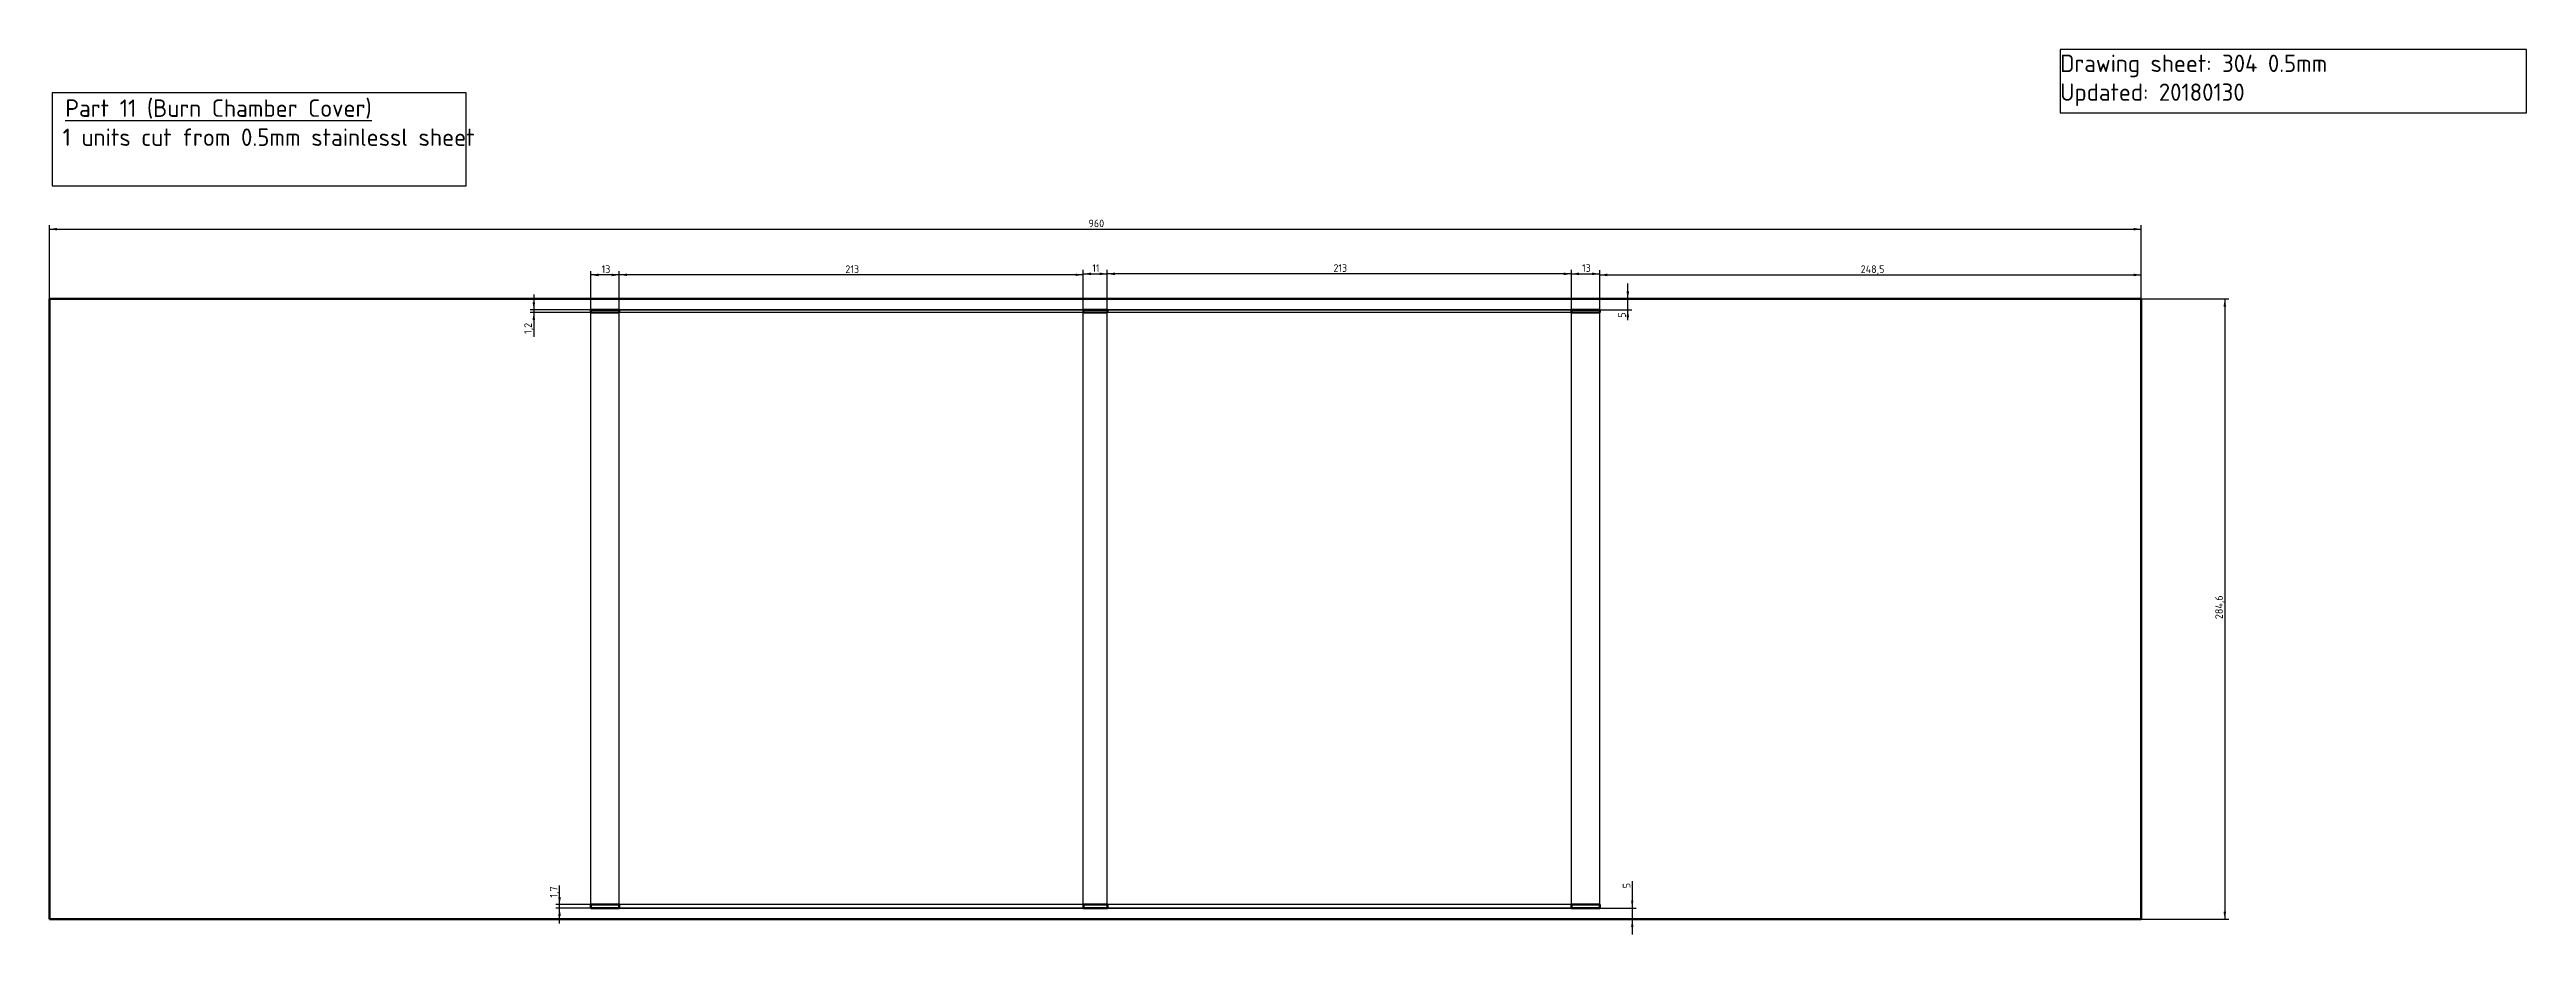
# Model space of a CAD drawing. Header units: millimetres. Extents: x 44 to 2242, y 25 to 832.
# Drawn here: x 44 to 1181, y 426 to 832 of the extents above; entities that cross this region are included whole.
import ezdxf
from ezdxf.enums import TextEntityAlignment as Align

# ---------------------------------------------------------------- set-up
doc = ezdxf.new("R2010")
doc.units = ezdxf.units.MM
doc.layers.add('Default', color=7, linetype='Continuous')
doc.layers.add('Dimensions', color=7, linetype='Continuous')
doc.styles.add('SEACAD_Solid_Edge_ISO', font='seiso.ttf')
doc.dimstyles.new('ISO_(mm)', dxfattribs={"dimtxt": 3.5, "dimasz": 3.5, "dimexe": 1.75, "dimexo": 0, "dimgap": 0.875, "dimtad": 1, "dimtxsty": 'SEACAD_Solid_Edge_ISO', "dimblk1": '_SE_FILLED', "dimblk2": '_SE_FILLED', "dimsah": 1, "dimcen": 1.75, "dimadec": 0, "dimazin": 0, "dimtfac": 0.5, "dimtmove": 1, "dimatfit": 3, "dimfxl": 1, "dimtolj": 1, "dimarcsym": 0})

msp = doc.modelspace()

# ---------------------------------------------------------------- texts
at = {"layer": 'Default', "attachment_point": 1}
for s, insert, char_height, width in [('{\\fSolid Edge ISO|b0||i0||c0|p34;\\C7;\\H7.9375;\\W1.;\\T1.;Drawing sheet: 304 0.5mm\\P}{\\fSolid Edge ISO|b0||i0||c0|p34;\\C7;\\H7.9375;\\W1.;\\T1.;Updated: 20180130\\P}', (966.963, 829.458), 7.9375, 213.98813), ('{\\fSolid Edge ISO|b0||i0||c0|p34;\\C7;\\L\\H10.05416667;\\W1.;\\T1.; }{\\fSolid Edge ISO|b0||i0||c0|p34;\\C7;\\L\\H8.;\\W1.;\\T1.;Part 11 (Burn Chamber Cover) \\P}{\\fSolid Edge ISO|b0||i0||c0|p34;\\C7;\\H8.;\\W1.;\\T1.; 1 units cut from 0.5mm stainlessl sheet}', (45.278, 808.928), 10.054167, 190.13251)]:
    msp.add_mtext(s, dxfattribs=dict(at, insert=insert, char_height=char_height, width=width))

# ---------------------------------------------------------------- blocks, each defined once
blk = doc.blocks.new('DMBLK553')
at = {"layer": 'Dimensions', "linetype": 'Continuous', "lineweight": 25}
for points in [[(47.6, 750), (44.1, 749.4), (47.6, 748.8)], [(1000.6, 750), (1000.6, 748.8), (1004.1, 749.4)]]:
    blk.add_hatch(color=7, dxfattribs=at).paths.add_polyline_path(points)
at = {"layer": 'Dimensions', "color": 7, "linetype": 'Continuous', "lineweight": 25}
for p, q in [((44.1, 717.4), (44.1, 751.2)), ((1004.1, 717.4), (1004.1, 751.2)), ((44.1, 749.4), (1004.1, 749.4))]:
    blk.add_line(p, q, dxfattribs=at)
at = {"layer": 'Dimensions', "color": 7, "linetype": 'Continuous', "lineweight": 25, "style": 'SEACAD_Solid_Edge_ISO'}
blk.add_text('960', height=3.5, dxfattribs=at).set_placement((521, 753.8), align=Align.TOP_LEFT)
blk = doc.blocks.new('_SE_FILLED')
at = {"color": 0}
blk.add_line((0, 0), (-1, 0), dxfattribs=at)
blk.add_solid([(0, 0), (-1, -0.1665), (-1, 0.1665), (0, 0)], dxfattribs=at)
blk = doc.blocks.new('DMBLK554')
at = {"layer": 'Dimensions', "linetype": 'Continuous', "lineweight": 25}
for points in [[(1043.1, 713.9), (1042.5, 717.4), (1041.9, 713.9)], [(1043.1, 436.3), (1041.9, 436.3), (1042.5, 432.8)]]:
    blk.add_hatch(color=7, dxfattribs=at).paths.add_polyline_path(points)
at = {"layer": 'Dimensions', "color": 7, "linetype": 'Continuous', "lineweight": 25}
for p, q in [((1004.1, 717.4), (1044.3, 717.4)), ((1042.5, 717.4), (1042.5, 432.8)), ((1004.1, 432.8), (1044.3, 432.8))]:
    blk.add_line(p, q, dxfattribs=at)
at = {"layer": 'Dimensions', "color": 7, "linetype": 'Continuous', "lineweight": 25, "style": 'SEACAD_Solid_Edge_ISO'}
blk.add_text('284,6', height=3.5, rotation=90, dxfattribs=at).set_placement((1038.1, 570.5), align=Align.TOP_LEFT)
blk = doc.blocks.new('DMBLK555')
at = {"layer": 'Dimensions', "linetype": 'Continuous', "lineweight": 25}
for points in [[(759.1, 729), (755.6, 728.4), (759.1, 727.8)], [(1000.6, 729), (1000.6, 727.8), (1004.1, 728.4)]]:
    blk.add_hatch(color=7, dxfattribs=at).paths.add_polyline_path(points)
at = {"layer": 'Dimensions', "color": 7, "linetype": 'Continuous', "lineweight": 25}
for p, q in [((755.6, 712.4), (755.6, 730.2)), ((755.6, 728.4), (1004.1, 728.4)), ((1004.1, 717.4), (1004.1, 730.2))]:
    blk.add_line(p, q, dxfattribs=at)
at = {"layer": 'Dimensions', "color": 7, "linetype": 'Continuous', "lineweight": 25, "style": 'SEACAD_Solid_Edge_ISO'}
blk.add_text('248,5', height=3.5, dxfattribs=at).set_placement((875.4, 732.8), align=Align.TOP_LEFT)
blk = doc.blocks.new('DMBLK556')
at = {"layer": 'Dimensions', "linetype": 'Continuous', "lineweight": 25}
for points in [[(296.1, 729), (292.6, 728.4), (296.1, 727.8)], [(302.1, 729), (302.1, 727.8), (305.6, 728.4)]]:
    blk.add_hatch(color=7, dxfattribs=at).paths.add_polyline_path(points)
at = {"layer": 'Dimensions', "color": 7, "linetype": 'Continuous', "lineweight": 25}
for p, q in [((292.6, 439.5), (292.6, 730.2)), ((305.6, 728.4), (292.6, 728.4)), ((305.6, 439.5), (305.6, 730.2))]:
    blk.add_line(p, q, dxfattribs=at)
at = {"layer": 'Dimensions', "color": 7, "linetype": 'Continuous', "lineweight": 25, "style": 'SEACAD_Solid_Edge_ISO'}
blk.add_text('13', height=3.5, dxfattribs=at).set_placement((297.5, 732.8), align=Align.TOP_LEFT)
blk = doc.blocks.new('DMBLK557')
at = {"layer": 'Dimensions', "linetype": 'Continuous', "lineweight": 25}
for points in [[(522.1, 729.5), (518.6, 728.9), (522.1, 728.3)], [(526.1, 729.5), (526.1, 728.3), (529.6, 728.9)]]:
    blk.add_hatch(color=7, dxfattribs=at).paths.add_polyline_path(points)
at = {"layer": 'Dimensions', "color": 7, "linetype": 'Continuous', "lineweight": 25}
for p, q in [((518.6, 439.5), (518.6, 730.7)), ((518.6, 728.9), (529.6, 728.9)), ((529.6, 439.5), (529.6, 730.7))]:
    blk.add_line(p, q, dxfattribs=at)
at = {"layer": 'Dimensions', "color": 7, "linetype": 'Continuous', "lineweight": 25, "style": 'SEACAD_Solid_Edge_ISO'}
blk.add_text('11', height=3.5, dxfattribs=at).set_placement((522.7, 733.3), align=Align.TOP_LEFT)
blk = doc.blocks.new('DMBLK558')
at = {"layer": 'Dimensions', "linetype": 'Continuous', "lineweight": 25}
for points in [[(746.1, 729.5), (742.6, 728.9), (746.1, 728.3)], [(752.1, 729.5), (752.1, 728.3), (755.6, 728.9)]]:
    blk.add_hatch(color=7, dxfattribs=at).paths.add_polyline_path(points)
at = {"layer": 'Dimensions', "color": 7, "linetype": 'Continuous', "lineweight": 25}
for p, q in [((742.6, 439.5), (742.6, 730.6)), ((742.6, 728.9), (755.6, 728.9)), ((755.6, 439.5), (755.6, 730.6))]:
    blk.add_line(p, q, dxfattribs=at)
at = {"layer": 'Dimensions', "color": 7, "linetype": 'Continuous', "lineweight": 25, "style": 'SEACAD_Solid_Edge_ISO'}
blk.add_text('13', height=3.5, dxfattribs=at).set_placement((747.5, 733.3), align=Align.TOP_LEFT)
blk = doc.blocks.new('DMBLK559')
at = {"layer": 'Dimensions', "linetype": 'Continuous', "lineweight": 25}
for points in [[(265.8, 715.9), (266.4, 712.4), (267, 715.9)], [(265.8, 707.7), (267, 707.7), (266.4, 711.2)]]:
    blk.add_hatch(color=7, dxfattribs=at).paths.add_polyline_path(points)
at = {"layer": 'Dimensions', "color": 7, "linetype": 'Continuous', "lineweight": 25}
for p, q in [((266.4, 719.4), (266.4, 700)), ((755.6, 712.4), (264.7, 712.4)), ((755.6, 711.2), (264.7, 711.2))]:
    blk.add_line(p, q, dxfattribs=at)
at = {"layer": 'Dimensions', "color": 7, "linetype": 'Continuous', "lineweight": 25, "style": 'SEACAD_Solid_Edge_ISO'}
blk.add_text('1,2', height=3.5, rotation=90, dxfattribs=at).set_placement((262, 701.3), align=Align.TOP_LEFT)
blk = doc.blocks.new('DMBLK560')
at = {"layer": 'Dimensions', "linetype": 'Continuous', "lineweight": 25}
for points in [[(533.1, 729.5), (529.6, 728.9), (533.1, 728.3)], [(739.1, 729.5), (739.1, 728.3), (742.6, 728.9)]]:
    blk.add_hatch(color=7, dxfattribs=at).paths.add_polyline_path(points)
at = {"layer": 'Dimensions', "color": 7, "linetype": 'Continuous', "lineweight": 25}
for p, q in [((529.6, 712.4), (529.6, 730.7)), ((742.6, 728.9), (529.6, 728.9)), ((742.6, 712.4), (742.6, 730.7))]:
    blk.add_line(p, q, dxfattribs=at)
at = {"layer": 'Dimensions', "color": 7, "linetype": 'Continuous', "lineweight": 25, "style": 'SEACAD_Solid_Edge_ISO'}
blk.add_text('213', height=3.5, dxfattribs=at).set_placement((633.4, 733.3), align=Align.TOP_LEFT)
blk = doc.blocks.new('DMBLK561')
at = {"layer": 'Dimensions', "linetype": 'Continuous', "lineweight": 25}
for points in [[(309.1, 729), (305.6, 728.5), (309.1, 727.9)], [(515.1, 729), (515.1, 727.9), (518.6, 728.5)]]:
    blk.add_hatch(color=7, dxfattribs=at).paths.add_polyline_path(points)
at = {"layer": 'Dimensions', "color": 7, "linetype": 'Continuous', "lineweight": 25}
for p, q in [((305.6, 711.8), (305.6, 730.2)), ((518.6, 728.5), (305.6, 728.5)), ((518.6, 712.4), (518.6, 730.2))]:
    blk.add_line(p, q, dxfattribs=at)
at = {"layer": 'Dimensions', "color": 7, "linetype": 'Continuous', "lineweight": 25, "style": 'SEACAD_Solid_Edge_ISO'}
blk.add_text('213', height=3.5, dxfattribs=at).set_placement((409.4, 732.8), align=Align.TOP_LEFT)
blk = doc.blocks.new('DMBLK562')
at = {"layer": 'Dimensions', "linetype": 'Continuous', "lineweight": 25}
for points in [[(769.1, 720.9), (767.9, 720.9), (768.5, 717.4)], [(769.1, 708.9), (768.5, 712.4), (767.9, 708.9)]]:
    blk.add_hatch(color=7, dxfattribs=at).paths.add_polyline_path(points)
at = {"layer": 'Dimensions', "color": 7, "linetype": 'Continuous', "lineweight": 25}
for p, q in [((768.5, 707.6), (768.5, 724.4)), ((305.6, 712.4), (770.3, 712.4))]:
    blk.add_line(p, q, dxfattribs=at)
at = {"layer": 'Dimensions', "color": 7, "linetype": 'Continuous', "lineweight": 25, "style": 'SEACAD_Solid_Edge_ISO'}
blk.add_text('5', height=3.5, rotation=90, dxfattribs=at).set_placement((764.1, 708.8), align=Align.TOP_LEFT)
blk = doc.blocks.new('DMBLK563')
at = {"layer": 'Dimensions', "linetype": 'Continuous', "lineweight": 25}
for points in [[(771.1, 441.3), (770, 441.3), (770.5, 437.8)], [(771.1, 429.3), (770.5, 432.8), (770, 429.3)]]:
    blk.add_hatch(color=7, dxfattribs=at).paths.add_polyline_path(points)
at = {"layer": 'Dimensions', "color": 7, "linetype": 'Continuous', "lineweight": 25}
for p, q in [((770.5, 450.3), (770.5, 425.8)), ((305.6, 437.8), (772.3, 437.8))]:
    blk.add_line(p, q, dxfattribs=at)
at = {"layer": 'Dimensions', "color": 7, "linetype": 'Continuous', "lineweight": 25, "style": 'SEACAD_Solid_Edge_ISO'}
blk.add_text('5', height=3.5, rotation=90, dxfattribs=at).set_placement((766.2, 447), align=Align.TOP_LEFT)
blk = doc.blocks.new('DMBLK593')
at = {"layer": 'Dimensions', "linetype": 'Continuous', "lineweight": 25}
for points in [[(277.6, 443), (278.2, 439.5), (278.8, 443)], [(277.6, 434.3), (278.8, 434.3), (278.2, 437.8)]]:
    blk.add_hatch(color=7, dxfattribs=at).paths.add_polyline_path(points)
at = {"layer": 'Dimensions', "color": 7, "linetype": 'Continuous', "lineweight": 25}
for p, q in [((278.2, 430.8), (278.2, 448.3)), ((749.1, 439.5), (276.5, 439.5)), ((742.6, 437.8), (276.5, 437.8))]:
    blk.add_line(p, q, dxfattribs=at)
at = {"layer": 'Dimensions', "color": 7, "linetype": 'Continuous', "lineweight": 25, "style": 'SEACAD_Solid_Edge_ISO'}
blk.add_text('1,7', height=3.5, rotation=90, dxfattribs=at).set_placement((273.8, 442.7), align=Align.TOP_LEFT)

# ---------------------------------------------------------------- dimensions: what is measured, and where the dimension line sits
at = {"layer": 'Dimensions', "color": 7, "linetype": 'Continuous', "lineweight": 25}
for base, p1, p2, angle, picture, middle, dimtype in [((44.135, 749.428), (44.135, 717.418), (1004.135, 717.418), 0, 'DMBLK553', (524.135, 749.428), 161), ((518.635, 728.454), (518.635, 712.418), (305.635, 711.818), 180.161396, 'DMBLK561', (412.135, 728.454), 161), ((518.635, 728.902), (518.635, 439.515), (529.635, 439.515), 0, 'DMBLK557', (524.135, 728.902), 161), ((742.635, 728.889), (742.635, 439.515), (755.635, 439.515), 0, 'DMBLK558', (749.135, 728.889), 161), ((768.503, 717.418), (292.635, 712.418), (44.135, 717.418), 90, 'DMBLK562', (768.503, 712.038), 160), ((266.418, 712.418), (755.635, 712.418), (755.635, 711.218), 270, 'DMBLK559', (266.418, 706.707), 161), ((1042.525, 717.418), (1004.135, 717.418), (1004.135, 432.818), 270, 'DMBLK554', (1042.525, 575.118), 161), ((770.55, 432.818), (305.635, 437.815), (44.135, 432.818), 90, 'DMBLK563', (770.55, 445.819), 160), ((278.215, 439.515), (755.635, 437.815), (749.135, 439.515), 90, 'DMBLK593', (278.215, 441.519), 160)]:
    dim = msp.add_linear_dim(base=base, p1=p1, p2=p2, angle=angle, text='\\A1;<>', dimstyle='ISO_(mm)', override={"dimtmove": 0, "dimtolj": 0}, dxfattribs=at)
    dim.commit()
    dim.dimension.update_dxf_attribs({"geometry": picture, "text_midpoint": middle, "dimtype": dimtype})
for base, p1, p2, picture, middle in [((292.635, 728.428), (305.635, 439.515), (292.635, 439.515), 'DMBLK556', (299.135, 728.428)), ((529.635, 728.902), (742.635, 712.418), (529.635, 712.418), 'DMBLK560', (636.135, 728.902)), ((1004.135, 728.401), (755.635, 712.418), (1004.135, 717.418), 'DMBLK555', (879.885, 728.401))]:
    dim = msp.add_linear_dim(base=base, p1=p1, p2=p2, text='\\A1;<>', dimstyle='ISO_(mm)', override={"dimtmove": 0, "dimtolj": 0}, dxfattribs=at)
    dim.commit()
    dim.dimension.update_dxf_attribs({"geometry": picture, "text_midpoint": middle, "dimtype": 160})

# ---------------------------------------------------------------- linework, layer by layer
at = {"layer": 'Default', "color": 7, "linetype": 'Continuous', "lineweight": 50}
for p, q in [((44.135, 717.418), (1004.135, 717.418)), ((44.135, 432.818), (44.135, 717.418)), ((1004.135, 717.418), (1004.135, 432.818)), ((305.635, 712.418), (292.635, 712.418)), ((292.635, 712.418), (292.635, 711.218)), ((292.635, 711.218), (305.635, 711.218)), ((305.635, 711.218), (305.635, 712.418)), ((518.635, 712.418), (518.635, 711.218)), ((518.635, 712.418), (529.635, 712.418)), ((518.635, 711.218), (529.635, 711.218)), ((529.635, 711.218), (529.635, 712.418)), ((742.635, 712.418), (755.635, 712.418)), ((742.635, 711.218), (742.635, 712.418)), ((755.635, 711.218), (742.635, 711.218)), ((755.635, 712.418), (755.635, 711.218)), ((1004.135, 432.818), (44.135, 432.818)), ((305.635, 439.515), (292.635, 439.515)), ((292.635, 437.815), (292.635, 439.515)), ((292.635, 437.815), (305.635, 437.815)), ((305.635, 437.815), (305.635, 439.515)), ((518.635, 439.515), (529.635, 439.515)), ((518.635, 437.815), (518.635, 439.515)), ((518.635, 437.815), (529.635, 437.815)), ((529.635, 437.815), (529.635, 439.515)), ((742.635, 439.515), (755.635, 439.515)), ((742.635, 437.815), (742.635, 439.515)), ((755.635, 437.815), (742.635, 437.815)), ((755.635, 437.815), (755.635, 439.515))]:
    msp.add_line(p, q, dxfattribs=at)
at = {"layer": 'Default', "color": 7, "linetype": 'Continuous', "lineweight": 30}
for points in [[(966.963, 831.804), (966.963, 802.84), (1180.951, 802.84), (1180.951, 831.804), (966.963, 831.804)], [(45.278, 811.898), (45.278, 769.264), (235.411, 769.264), (235.411, 811.898), (45.278, 811.898)]]:
    msp.add_lwpolyline(points, dxfattribs=at)

msp.set_redraw_order([(e.dxf.handle, doc.entitydb.next_handle()) for e in msp.query("TEXT MTEXT ATTDEF DIMENSION ARC_DIMENSION")])  # texts and dimensions are drawn at this point

doc.saveas('drawing.dxf')
